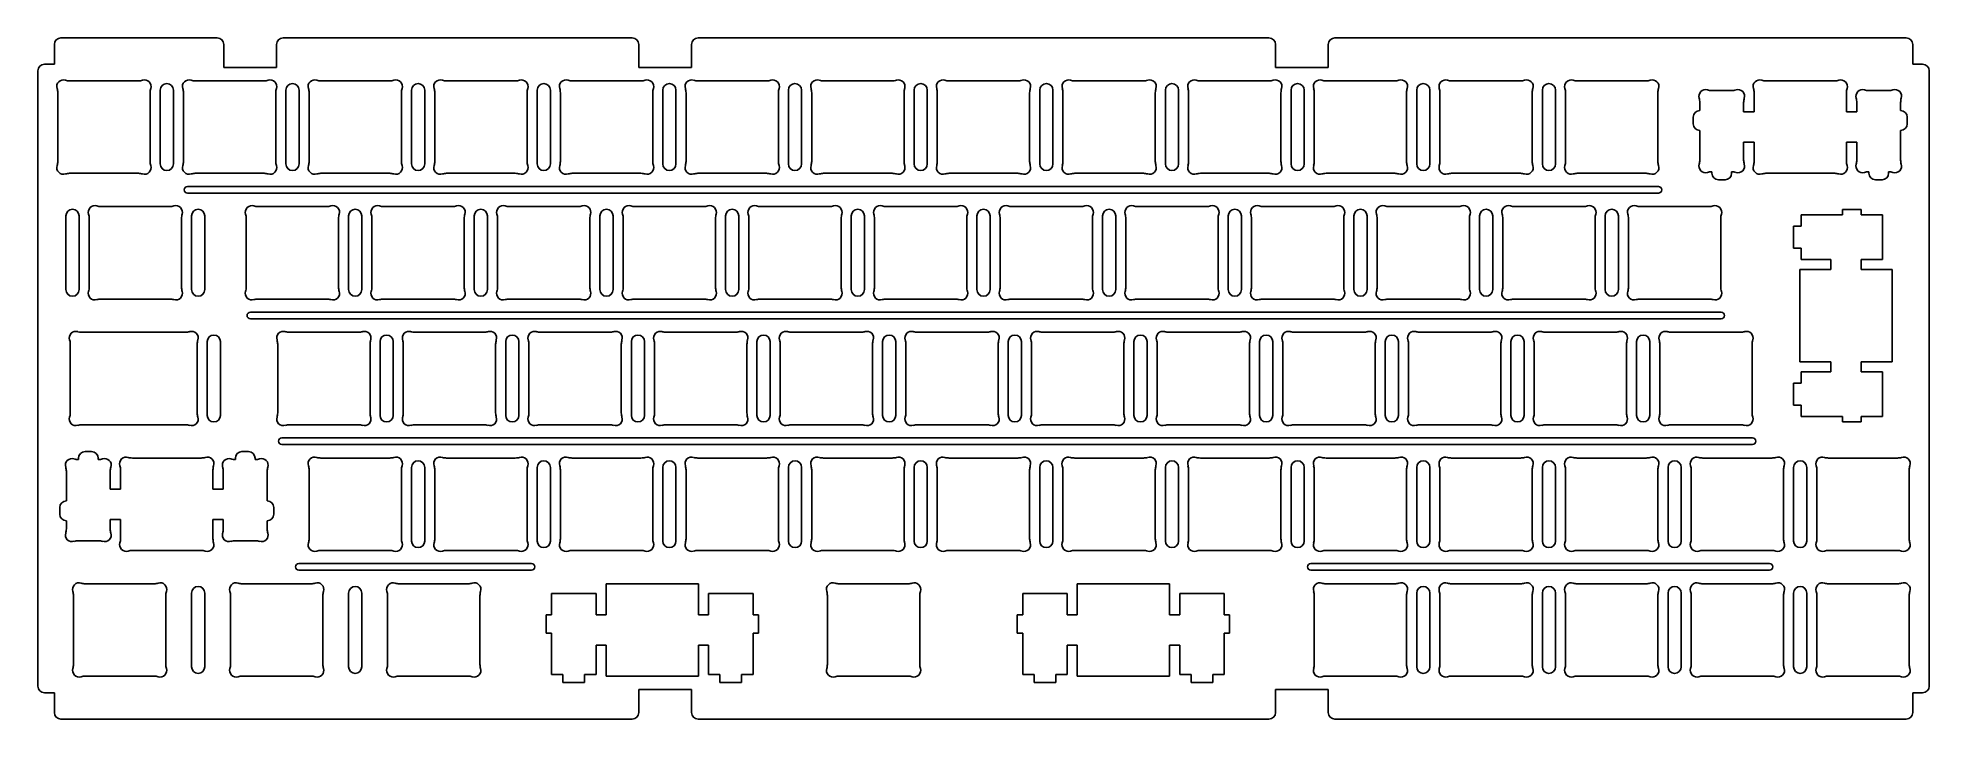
# Model space of a CAD drawing. Header units: millimetres. Extents: x 0 to 287, y 888 to 991.
import ezdxf

# ---------------------------------------------------------------- set-up
doc = ezdxf.new("R2010")
doc.units = ezdxf.units.MM

msp = doc.modelspace()

# ---------------------------------------------------------------- linework, layer by layer
for p, q in [((2.31, 989.91), (2.31, 986.91)), ((3.31, 990.91), (27, 990.91)), ((28, 989.91), (28, 986.41)), ((36, 989.91), (36, 986.41)), ((37, 990.91), (89.91, 990.91)), ((90.91, 989.91), (90.91, 986.41)), ((98.91, 989.91), (98.91, 986.41)), ((99.91, 990.91), (186.46, 990.91)), ((187.46, 989.91), (187.46, 986.41)), ((195.46, 989.91), (195.46, 986.41)), ((283.06, 990.91), (196.46, 990.91)), ((284.06, 989.91), (284.06, 986.91)), ((0.81, 986.91), (2.31, 986.91)), ((284.06, 986.91), (285.56, 986.91)), ((-0.19, 985.91), (-0.19, 892.66)), ((4.61, 984.38), (15.05, 984.38)), ((23.66, 984.38), (34.1, 984.38)), ((28, 986.41), (36, 986.41)), ((42.71, 984.38), (53.15, 984.38)), ((61.76, 984.38), (72.2, 984.38)), ((80.81, 984.38), (91.25, 984.38)), ((90.91, 986.41), (98.91, 986.41)), ((99.86, 984.38), (110.3, 984.38)), ((118.91, 984.38), (129.35, 984.38)), ((137.96, 984.38), (148.4, 984.38)), ((157.01, 984.38), (167.45, 984.38)), ((176.06, 984.38), (186.5, 984.38)), ((187.46, 986.41), (195.46, 986.41)), ((195.11, 984.38), (205.55, 984.38)), ((214.16, 984.38), (224.6, 984.38)), ((233.21, 984.38), (243.65, 984.38)), ((261.79, 984.38), (272.23, 984.38)), ((286.56, 892.66), (286.56, 985.91)), ((2.83, 982.6), (2.83, 972.16)), ((16.83, 982.6), (16.83, 972.16)), ((18.36, 982.97), (18.36, 971.8)), ((20.36, 971.8), (20.36, 982.97)), ((21.88, 982.6), (21.88, 972.16)), ((35.88, 982.6), (35.88, 972.16)), ((37.41, 982.97), (37.41, 971.8)), ((39.41, 971.8), (39.41, 982.97)), ((40.93, 982.6), (40.93, 972.16)), ((54.93, 982.6), (54.93, 972.16)), ((56.46, 982.97), (56.46, 971.8)), ((58.46, 971.8), (58.46, 982.97)), ((59.98, 982.6), (59.98, 972.16)), ((73.98, 982.6), (73.98, 972.16)), ((75.51, 982.97), (75.51, 971.8)), ((77.51, 971.8), (77.51, 982.97)), ((79.03, 982.6), (79.03, 972.16)), ((93.03, 982.6), (93.03, 972.16)), ((94.56, 982.97), (94.56, 971.8)), ((96.56, 971.8), (96.56, 982.97)), ((98.08, 982.6), (98.08, 972.16)), ((112.08, 982.6), (112.08, 972.16)), ((113.6, 982.97), (113.6, 971.8)), ((115.6, 971.8), (115.6, 982.97)), ((117.13, 982.6), (117.13, 972.16)), ((131.13, 982.6), (131.13, 972.16)), ((132.66, 982.97), (132.66, 971.8)), ((134.66, 971.8), (134.66, 982.97)), ((136.18, 982.6), (136.18, 972.16)), ((150.18, 982.6), (150.18, 972.16)), ((151.71, 982.97), (151.71, 971.8)), ((153.71, 971.8), (153.71, 982.97)), ((155.23, 982.6), (155.23, 972.16)), ((169.23, 982.6), (169.23, 972.16)), ((170.76, 982.97), (170.76, 971.8)), ((172.76, 971.8), (172.76, 982.97)), ((174.28, 982.6), (174.28, 972.16)), ((188.28, 982.6), (188.28, 972.16)), ((189.81, 982.97), (189.81, 971.8)), ((191.81, 971.8), (191.81, 982.97)), ((193.33, 982.6), (193.33, 972.16)), ((207.33, 982.6), (207.33, 972.16)), ((208.86, 982.97), (208.86, 971.8)), ((210.86, 971.8), (210.86, 982.97)), ((212.38, 982.6), (212.38, 972.16)), ((226.38, 982.6), (226.38, 972.16)), ((227.91, 982.97), (227.91, 971.8)), ((229.91, 971.8), (229.91, 982.97)), ((231.43, 982.6), (231.43, 972.16)), ((245.43, 982.6), (245.43, 972.16)), ((251.78, 981.13), (251.78, 979.88)), ((253.56, 982.91), (256.65, 982.91)), ((258.43, 981.13), (258.43, 979.68)), ((260.01, 979.68), (260.01, 982.6)), ((274.01, 979.68), (274.01, 982.6)), ((275.58, 981.13), (275.58, 979.68)), ((280.45, 982.91), (277.36, 982.91)), ((282.23, 981.13), (282.23, 979.88)), ((250.78, 977.88), (250.78, 978.88)), ((260.01, 979.68), (258.43, 979.68)), ((274.01, 979.68), (275.58, 979.68)), ((283.23, 977.88), (283.23, 978.88)), ((251.78, 972.39), (251.78, 976.88)), ((260.01, 975.08), (258.43, 975.08)), ((258.43, 975.08), (258.43, 972.39)), ((260.01, 972.16), (260.01, 975.08)), ((274.01, 972.16), (274.01, 975.08)), ((274.01, 975.08), (275.58, 975.08)), ((275.58, 975.08), (275.58, 972.39)), ((282.23, 972.39), (282.23, 976.88)), ((4.61, 970.38), (15.05, 970.38)), ((23.66, 970.38), (34.1, 970.38)), ((42.71, 970.38), (53.15, 970.38)), ((61.76, 970.38), (72.2, 970.38)), ((80.81, 970.38), (91.25, 970.38)), ((99.86, 970.38), (110.3, 970.38)), ((118.91, 970.38), (129.35, 970.38)), ((137.96, 970.38), (148.4, 970.38)), ((157.01, 970.38), (167.45, 970.38)), ((176.06, 970.38), (186.5, 970.38)), ((195.11, 970.38), (205.55, 970.38)), ((214.16, 970.38), (224.6, 970.38)), ((233.21, 970.38), (243.65, 970.38)), ((253.56, 970.61), (253.61, 970.61)), ((253.61, 970.41), (253.61, 970.61)), ((254.61, 969.41), (255.61, 969.41)), ((256.65, 970.61), (256.61, 970.61)), ((256.61, 970.41), (256.61, 970.61)), ((261.79, 970.38), (272.23, 970.38)), ((277.36, 970.61), (277.41, 970.61)), ((277.41, 970.41), (277.41, 970.61)), ((279.41, 969.41), (278.41, 969.41)), ((280.41, 970.41), (280.41, 970.61)), ((280.45, 970.61), (280.41, 970.61)), ((22.5, 968.38), (245.5, 968.38)), ((22.5, 967.38), (245.5, 967.38)), ((4.06, 963.92), (4.06, 952.75)), ((6.06, 952.75), (6.06, 963.92)), ((7.59, 963.55), (7.59, 953.11)), ((9.37, 965.33), (19.81, 965.33)), ((21.59, 963.55), (21.59, 953.11)), ((23.12, 963.92), (23.12, 952.75)), ((25.12, 952.75), (25.12, 963.92)), ((31.41, 963.55), (31.41, 953.11)), ((33.19, 965.33), (43.63, 965.33)), ((45.41, 963.55), (45.41, 953.11)), ((46.93, 963.92), (46.93, 952.75)), ((48.93, 952.75), (48.93, 963.92)), ((50.46, 963.55), (50.46, 953.11)), ((52.24, 965.33), (62.68, 965.33)), ((64.46, 963.55), (64.46, 953.11)), ((65.98, 963.92), (65.98, 952.75)), ((67.98, 952.75), (67.98, 963.92)), ((69.51, 963.55), (69.51, 953.11)), ((71.29, 965.33), (81.73, 965.33)), ((83.51, 963.55), (83.51, 953.11)), ((85.03, 963.92), (85.03, 952.75)), ((87.03, 952.75), (87.03, 963.92)), ((88.56, 963.55), (88.56, 953.11)), ((90.34, 965.33), (100.78, 965.33)), ((102.56, 963.55), (102.56, 953.11)), ((104.08, 963.92), (104.08, 952.75)), ((106.08, 952.75), (106.08, 963.92)), ((107.61, 963.55), (107.61, 953.11)), ((109.39, 965.33), (119.83, 965.33)), ((121.61, 963.55), (121.61, 953.11)), ((123.13, 963.92), (123.13, 952.75)), ((125.13, 952.75), (125.13, 963.92)), ((126.65, 963.55), (126.65, 953.11)), ((128.43, 965.33), (138.88, 965.33)), ((140.65, 963.55), (140.65, 953.11)), ((142.18, 963.92), (142.18, 952.75)), ((144.18, 952.75), (144.18, 963.92)), ((145.7, 963.55), (145.7, 953.11)), ((147.48, 965.33), (157.93, 965.33)), ((159.7, 963.55), (159.7, 953.11)), ((161.23, 963.92), (161.23, 952.75)), ((163.23, 952.75), (163.23, 963.92)), ((164.76, 963.55), (164.76, 953.11)), ((166.54, 965.33), (176.98, 965.33)), ((178.76, 963.55), (178.76, 953.11)), ((180.28, 963.92), (180.28, 952.75)), ((182.28, 952.75), (182.28, 963.92)), ((183.81, 963.55), (183.81, 953.11)), ((185.59, 965.33), (196.03, 965.33)), ((197.81, 963.55), (197.81, 953.11)), ((199.33, 963.92), (199.33, 952.75)), ((201.33, 952.75), (201.33, 963.92)), ((202.86, 963.55), (202.86, 953.11)), ((204.64, 965.33), (215.08, 965.33)), ((216.86, 963.55), (216.86, 953.11)), ((218.38, 963.92), (218.38, 952.75)), ((220.38, 952.75), (220.38, 963.92)), ((221.91, 963.55), (221.91, 953.11)), ((223.69, 965.33), (234.13, 965.33)), ((235.91, 963.55), (235.91, 953.11)), ((237.43, 963.92), (237.43, 952.75)), ((239.43, 952.75), (239.43, 963.92)), ((240.96, 963.55), (240.96, 953.11)), ((242.74, 965.33), (253.18, 965.33)), ((254.96, 963.55), (254.96, 953.11)), ((267.17, 964.08), (267.17, 962.36)), ((273.44, 964.08), (267.17, 964.08)), ((276.24, 964.91), (273.44, 964.91)), ((273.44, 964.91), (273.44, 964.08)), ((276.24, 964.08), (276.24, 964.91)), ((279.47, 964.08), (276.24, 964.08)), ((279.47, 957.33), (279.47, 964.08)), ((267.17, 962.36), (265.97, 962.36)), ((265.97, 962.36), (265.97, 959.06)), ((265.97, 959.06), (267.17, 959.06)), ((267.17, 959.06), (267.17, 957.33)), ((271.64, 955.81), (266.94, 955.81)), ((266.94, 955.81), (266.94, 941.81)), ((267.17, 957.33), (271.64, 957.33)), ((271.64, 957.33), (271.64, 955.81)), ((276.24, 957.33), (279.47, 957.33)), ((276.24, 955.81), (276.24, 957.33)), ((280.94, 955.81), (276.24, 955.81)), ((280.94, 941.81), (280.94, 955.81)), ((9.37, 951.33), (19.81, 951.33)), ((32.03, 949.33), (255.02, 949.33)), ((33.19, 951.33), (43.63, 951.33)), ((52.24, 951.33), (62.68, 951.33)), ((71.29, 951.33), (81.73, 951.33)), ((90.34, 951.33), (100.78, 951.33)), ((109.39, 951.33), (119.83, 951.33)), ((128.43, 951.33), (138.88, 951.33)), ((147.48, 951.33), (157.93, 951.33)), ((166.54, 951.33), (176.98, 951.33)), ((185.59, 951.33), (196.03, 951.33)), ((204.64, 951.33), (215.08, 951.33)), ((223.69, 951.33), (234.13, 951.33)), ((242.74, 951.33), (253.18, 951.33)), ((6.1, 946.28), (22.19, 946.28)), ((32.03, 948.33), (255.02, 948.33)), ((37.95, 946.28), (48.39, 946.28)), ((57, 946.28), (67.44, 946.28)), ((76.05, 946.28), (86.49, 946.28)), ((95.1, 946.28), (105.54, 946.28)), ((114.15, 946.28), (124.59, 946.28)), ((133.2, 946.28), (143.64, 946.28)), ((152.25, 946.28), (162.69, 946.28)), ((171.3, 946.28), (181.74, 946.28)), ((190.35, 946.28), (200.79, 946.28)), ((209.4, 946.28), (219.84, 946.28)), ((228.45, 946.28), (238.89, 946.28)), ((247.5, 946.28), (257.94, 946.28)), ((4.71, 944.89), (4.71, 933.95)), ((23.97, 944.5), (23.97, 934.06)), ((25.5, 944.87), (25.5, 933.7)), ((27.5, 933.7), (27.5, 944.87)), ((36.17, 944.5), (36.17, 934.06)), ((50.17, 944.5), (50.17, 934.06)), ((51.69, 944.87), (51.69, 933.7)), ((53.69, 933.7), (53.69, 944.87)), ((55.22, 944.5), (55.22, 934.06)), ((69.22, 944.5), (69.22, 934.06)), ((70.74, 944.87), (70.74, 933.7)), ((72.74, 933.7), (72.74, 944.87)), ((74.27, 944.5), (74.27, 934.06)), ((88.27, 944.5), (88.27, 934.06)), ((89.79, 944.87), (89.79, 933.7)), ((91.79, 933.7), (91.79, 944.87)), ((93.32, 944.5), (93.32, 934.06)), ((107.32, 944.5), (107.32, 934.06)), ((108.84, 944.87), (108.84, 933.7)), ((110.84, 933.7), (110.84, 944.87)), ((112.37, 944.5), (112.37, 934.06)), ((126.37, 944.5), (126.37, 934.06)), ((127.89, 944.87), (127.89, 933.7)), ((129.89, 933.7), (129.89, 944.87)), ((131.42, 944.5), (131.42, 934.06)), ((145.42, 944.5), (145.42, 934.06)), ((146.94, 944.87), (146.94, 933.7)), ((148.94, 933.7), (148.94, 944.87)), ((150.47, 944.5), (150.47, 934.06)), ((164.47, 944.5), (164.47, 934.06)), ((165.99, 944.87), (165.99, 933.7)), ((167.99, 933.7), (167.99, 944.87)), ((169.52, 944.5), (169.52, 934.06)), ((183.52, 944.5), (183.52, 934.06)), ((185.04, 944.87), (185.04, 933.7)), ((187.04, 933.7), (187.04, 944.87)), ((188.57, 944.5), (188.57, 934.06)), ((202.57, 944.5), (202.57, 934.06)), ((204.09, 944.87), (204.09, 933.7)), ((206.09, 933.7), (206.09, 944.87)), ((207.62, 944.5), (207.62, 934.06)), ((221.62, 944.5), (221.62, 934.06)), ((223.14, 944.87), (223.14, 933.7)), ((225.14, 933.7), (225.14, 944.87)), ((226.67, 944.5), (226.67, 934.06)), ((240.67, 944.5), (240.67, 934.06)), ((242.19, 944.87), (242.19, 933.7)), ((244.19, 933.7), (244.19, 944.87)), ((245.72, 944.5), (245.72, 934.06)), ((259.72, 944.5), (259.72, 934.06)), ((266.94, 941.81), (271.64, 941.81)), ((271.64, 941.81), (271.64, 940.28)), ((276.24, 941.81), (280.94, 941.81)), ((276.24, 940.28), (276.24, 941.81)), ((267.17, 938.56), (265.97, 938.56)), ((265.97, 938.56), (265.97, 935.26)), ((267.17, 940.28), (267.17, 938.56)), ((271.64, 940.28), (267.17, 940.28)), ((279.47, 940.28), (276.24, 940.28)), ((279.47, 933.53), (279.47, 940.28)), ((265.97, 935.26), (267.17, 935.26)), ((267.17, 935.26), (267.17, 933.53)), ((6.5, 932.28), (22.19, 932.28)), ((37.95, 932.28), (48.39, 932.28)), ((57, 932.28), (67.44, 932.28)), ((76.05, 932.28), (86.49, 932.28)), ((95.1, 932.28), (105.54, 932.28)), ((114.15, 932.28), (124.59, 932.28)), ((133.2, 932.28), (143.64, 932.28)), ((152.25, 932.28), (162.69, 932.28)), ((171.3, 932.28), (181.74, 932.28)), ((190.35, 932.28), (200.79, 932.28)), ((209.4, 932.28), (219.84, 932.28)), ((228.45, 932.28), (238.89, 932.28)), ((247.5, 932.28), (257.94, 932.28)), ((267.17, 933.53), (273.44, 933.53)), ((273.44, 933.53), (273.44, 932.71)), ((273.44, 932.71), (276.24, 932.71)), ((276.24, 932.71), (276.24, 933.53)), ((276.24, 933.53), (279.47, 933.53)), ((36.79, 930.28), (259.79, 930.28)), ((36.79, 929.28), (259.79, 929.28)), ((5.91, 927), (5.96, 927)), ((5.96, 927.2), (5.96, 927)), ((6.96, 928.2), (7.96, 928.2)), ((8.96, 927.2), (8.96, 927)), ((9, 927), (8.96, 927)), ((24.58, 927.23), (14.14, 927.23)), ((29.71, 927), (29.76, 927)), ((29.76, 927.2), (29.76, 927)), ((31.76, 928.2), (30.76, 928.2)), ((32.76, 927.2), (32.76, 927)), ((32.8, 927), (32.76, 927)), ((42.71, 927.23), (53.15, 927.23)), ((61.76, 927.23), (72.2, 927.23)), ((80.81, 927.23), (91.25, 927.23)), ((99.86, 927.23), (110.3, 927.23)), ((118.91, 927.23), (129.35, 927.23)), ((137.96, 927.23), (148.4, 927.23)), ((157.01, 927.23), (167.45, 927.23)), ((176.06, 927.23), (186.5, 927.23)), ((195.11, 927.23), (205.55, 927.23)), ((214.16, 927.23), (224.6, 927.23)), ((233.21, 927.23), (243.65, 927.23)), ((252.26, 927.23), (262.7, 927.23)), ((271.31, 927.23), (281.75, 927.23)), ((4.13, 925.22), (4.13, 920.73)), ((10.78, 922.53), (10.78, 925.22)), ((12.36, 925.45), (12.36, 922.53)), ((26.36, 925.45), (26.36, 922.53)), ((27.93, 922.53), (27.93, 925.22)), ((34.58, 925.22), (34.58, 920.73)), ((40.93, 925.45), (40.93, 915.01)), ((54.93, 925.45), (54.93, 915.01)), ((56.46, 925.82), (56.46, 914.65)), ((58.46, 914.65), (58.46, 925.82)), ((59.98, 925.45), (59.98, 915.01)), ((73.98, 925.45), (73.98, 915.01)), ((75.51, 925.82), (75.51, 914.65)), ((77.51, 914.65), (77.51, 925.82)), ((79.03, 925.45), (79.03, 915.01)), ((93.03, 925.45), (93.03, 915.01)), ((94.56, 925.82), (94.56, 914.65)), ((96.56, 914.65), (96.56, 925.82)), ((98.08, 925.45), (98.08, 915.01)), ((112.08, 925.45), (112.08, 915.01)), ((113.61, 925.82), (113.61, 914.65)), ((115.61, 914.65), (115.61, 925.82)), ((117.13, 925.45), (117.13, 915.01)), ((131.13, 925.45), (131.13, 915.01)), ((132.66, 925.82), (132.66, 914.65)), ((134.66, 914.65), (134.66, 925.82)), ((136.18, 925.45), (136.18, 915.01)), ((150.18, 925.45), (150.18, 915.01)), ((151.7, 925.82), (151.7, 914.65)), ((153.7, 914.65), (153.7, 925.82)), ((155.23, 925.45), (155.23, 915.01)), ((169.23, 925.45), (169.23, 915.01)), ((170.76, 925.82), (170.76, 914.65)), ((172.76, 914.65), (172.76, 925.82)), ((174.28, 925.45), (174.28, 915.01)), ((188.28, 925.45), (188.28, 915.01)), ((189.81, 925.82), (189.81, 914.65)), ((191.81, 914.65), (191.81, 925.82)), ((193.33, 925.45), (193.33, 915.01)), ((207.33, 925.45), (207.33, 915.01)), ((208.86, 925.82), (208.86, 914.65)), ((210.86, 914.65), (210.86, 925.82)), ((212.38, 925.45), (212.38, 915.01)), ((226.38, 925.45), (226.38, 915.01)), ((227.91, 925.82), (227.91, 914.65)), ((229.91, 914.65), (229.91, 925.82)), ((231.43, 925.45), (231.43, 915.01)), ((245.43, 925.45), (245.43, 915.01)), ((246.96, 925.82), (246.96, 914.65)), ((248.96, 914.65), (248.96, 925.82)), ((250.48, 925.45), (250.48, 915.01)), ((264.48, 925.45), (264.48, 915.01)), ((266.01, 925.82), (266.01, 914.65)), ((268.01, 914.65), (268.01, 925.82)), ((269.53, 925.45), (269.53, 915.01)), ((283.53, 925.45), (283.53, 915.01)), ((12.36, 922.53), (10.78, 922.53)), ((26.36, 922.53), (27.93, 922.53)), ((3.13, 919.73), (3.13, 918.73)), ((4.13, 916.48), (4.13, 917.73)), ((12.36, 917.93), (10.78, 917.93)), ((10.78, 916.48), (10.78, 917.93)), ((12.36, 917.93), (12.36, 915.01)), ((26.36, 917.93), (27.93, 917.93)), ((26.36, 917.93), (26.36, 915.01)), ((27.93, 916.48), (27.93, 917.93)), ((34.58, 916.48), (34.58, 917.73)), ((35.58, 919.73), (35.58, 918.73)), ((5.91, 914.7), (9, 914.7)), ((24.58, 913.23), (14.14, 913.23)), ((32.8, 914.7), (29.71, 914.7)), ((42.71, 913.23), (53.15, 913.23)), ((61.76, 913.23), (72.2, 913.23)), ((80.81, 913.23), (91.25, 913.23)), ((99.86, 913.23), (110.3, 913.23)), ((118.91, 913.23), (129.35, 913.23)), ((137.96, 913.23), (148.4, 913.23)), ((157.01, 913.23), (167.45, 913.23)), ((176.06, 913.23), (186.5, 913.23)), ((195.11, 913.23), (205.55, 913.23)), ((214.16, 913.23), (224.6, 913.23)), ((233.21, 913.23), (243.65, 913.23)), ((252.26, 913.23), (262.7, 913.23)), ((271.31, 913.23), (281.75, 913.23)), ((39.36, 911.24), (74.66, 911.24)), ((39.36, 910.24), (74.66, 910.24)), ((192.8, 911.24), (262.36, 911.24)), ((192.8, 910.24), (262.36, 910.24)), ((5.21, 906.4), (5.21, 895.96)), ((6.99, 908.18), (17.43, 908.18)), ((19.21, 906.4), (19.21, 895.96)), ((23.12, 906.77), (23.12, 895.6)), ((25.12, 895.6), (25.12, 906.77)), ((29.02, 906.4), (29.02, 895.96)), ((30.8, 908.18), (41.24, 908.18)), ((43.02, 906.4), (43.02, 895.96)), ((46.93, 906.77), (46.93, 895.6)), ((48.93, 895.6), (48.93, 906.77)), ((52.84, 906.4), (52.84, 895.96)), ((54.62, 908.18), (65.06, 908.18)), ((66.84, 906.4), (66.84, 895.96)), ((84.44, 906.71), (77.69, 906.71)), ((77.69, 906.71), (77.69, 903.48)), ((84.44, 903.48), (84.44, 906.71)), ((85.96, 908.18), (85.96, 903.48)), ((99.96, 908.18), (85.96, 908.18)), ((99.96, 903.48), (99.96, 908.18)), ((108.24, 906.71), (101.49, 906.71)), ((101.49, 906.71), (101.49, 903.48)), ((108.24, 903.48), (108.24, 906.71)), ((119.51, 906.4), (119.51, 895.96)), ((121.29, 908.18), (131.73, 908.18)), ((133.51, 906.4), (133.51, 895.96)), ((155.88, 906.71), (149.13, 906.71)), ((149.13, 906.71), (149.13, 903.48)), ((155.88, 903.48), (155.88, 906.71)), ((157.4, 908.18), (157.4, 903.48)), ((171.4, 908.18), (157.4, 908.18)), ((171.4, 903.48), (171.4, 908.18)), ((179.68, 906.71), (172.93, 906.71)), ((172.93, 906.71), (172.93, 903.48)), ((179.68, 903.48), (179.68, 906.71)), ((193.33, 906.4), (193.33, 895.96)), ((195.11, 908.18), (205.55, 908.18)), ((207.33, 906.4), (207.33, 895.96)), ((208.86, 906.77), (208.86, 895.6)), ((210.86, 895.6), (210.86, 906.77)), ((212.38, 906.4), (212.38, 895.96)), ((214.16, 908.18), (224.6, 908.18)), ((226.38, 906.4), (226.38, 895.96)), ((227.91, 906.77), (227.91, 895.6)), ((229.91, 895.6), (229.91, 906.77)), ((231.43, 906.4), (231.43, 895.96)), ((233.21, 908.18), (243.65, 908.18)), ((245.43, 906.4), (245.43, 895.96)), ((246.96, 906.77), (246.96, 895.6)), ((248.96, 895.6), (248.96, 906.77)), ((250.48, 906.4), (250.48, 895.96)), ((252.26, 908.18), (262.7, 908.18)), ((264.48, 906.4), (264.48, 895.96)), ((266.01, 906.77), (266.01, 895.6)), ((268.01, 895.6), (268.01, 906.77)), ((269.53, 906.4), (269.53, 895.96)), ((271.31, 908.18), (281.75, 908.18)), ((283.53, 906.4), (283.53, 895.96)), ((77.69, 903.48), (76.86, 903.48)), ((76.86, 903.48), (76.86, 900.68)), ((85.96, 903.48), (84.44, 903.48)), ((101.49, 903.48), (99.96, 903.48)), ((109.06, 903.48), (108.24, 903.48)), ((109.06, 900.68), (109.06, 903.48)), ((149.13, 903.48), (148.3, 903.48)), ((148.3, 903.48), (148.3, 900.68)), ((157.4, 903.48), (155.88, 903.48)), ((172.93, 903.48), (171.4, 903.48)), ((180.5, 903.48), (179.68, 903.48)), ((180.5, 900.68), (180.5, 903.48)), ((76.86, 900.68), (77.69, 900.68)), ((77.69, 900.68), (77.69, 894.41)), ((108.24, 894.41), (108.24, 900.68)), ((108.24, 900.68), (109.06, 900.68)), ((148.3, 900.68), (149.13, 900.68)), ((149.13, 900.68), (149.13, 894.41)), ((179.68, 894.41), (179.68, 900.68)), ((179.68, 900.68), (180.5, 900.68)), ((84.44, 894.41), (84.44, 898.88)), ((84.44, 898.88), (85.96, 898.88)), ((85.96, 898.88), (85.96, 894.18)), ((99.96, 894.18), (99.96, 898.88)), ((99.96, 898.88), (101.49, 898.88)), ((101.49, 898.88), (101.49, 894.41)), ((155.88, 894.41), (155.88, 898.88)), ((155.88, 898.88), (157.4, 898.88)), ((157.4, 898.88), (157.4, 894.18)), ((171.4, 894.18), (171.4, 898.88)), ((171.4, 898.88), (172.93, 898.88)), ((172.93, 898.88), (172.93, 894.41)), ((6.99, 894.18), (17.43, 894.18)), ((30.8, 894.18), (41.24, 894.18)), ((54.62, 894.18), (65.06, 894.18)), ((77.69, 894.41), (79.41, 894.41)), ((79.41, 894.41), (79.41, 893.21)), ((79.41, 893.21), (82.71, 893.21)), ((82.71, 893.21), (82.71, 894.41)), ((82.71, 894.41), (84.44, 894.41)), ((85.96, 894.18), (99.96, 894.18)), ((90.91, 892.16), (98.91, 892.16)), ((90.91, 888.66), (90.91, 892.16)), ((98.91, 888.66), (98.91, 892.16)), ((101.49, 894.41), (103.21, 894.41)), ((103.21, 894.41), (103.21, 893.21)), ((103.21, 893.21), (106.51, 893.21)), ((106.51, 893.21), (106.51, 894.41)), ((106.51, 894.41), (108.24, 894.41)), ((121.29, 894.18), (131.73, 894.18)), ((149.13, 894.41), (150.85, 894.41)), ((150.85, 894.41), (150.85, 893.21)), ((150.85, 893.21), (154.15, 893.21)), ((154.15, 893.21), (154.15, 894.41)), ((154.15, 894.41), (155.88, 894.41)), ((157.4, 894.18), (171.4, 894.18)), ((172.93, 894.41), (174.65, 894.41)), ((174.65, 894.41), (174.65, 893.21)), ((174.65, 893.21), (177.95, 893.21)), ((177.95, 893.21), (177.95, 894.41)), ((177.95, 894.41), (179.68, 894.41)), ((187.46, 892.16), (195.46, 892.16)), ((187.46, 888.66), (187.46, 892.16)), ((195.11, 894.18), (205.55, 894.18)), ((195.46, 888.66), (195.46, 892.16)), ((214.16, 894.18), (224.6, 894.18)), ((233.21, 894.18), (243.65, 894.18)), ((252.26, 894.18), (262.7, 894.18)), ((271.31, 894.18), (281.75, 894.18)), ((0.81, 891.66), (2.31, 891.66)), ((2.31, 888.66), (2.31, 891.66)), ((284.06, 891.66), (285.56, 891.66)), ((284.06, 888.66), (284.06, 891.66)), ((3.31, 887.66), (89.91, 887.66)), ((186.46, 887.66), (99.91, 887.66)), ((283.06, 887.66), (196.46, 887.66))]:
    msp.add_line(p, q)
for points in [[(5.87, 946.38), (6.1, 946.28)], [(4.62, 945.12), (4.71, 944.89)]]:
    msp.add_lwpolyline(points)
for centre, radius, start, end in [((3.31, 989.91), 1, 90, 180), ((27, 989.91), 1, 0, 90), ((37, 989.91), 1, 90, 180), ((89.91, 989.91), 1, 0, 90), ((99.91, 989.91), 1, 90, 180), ((186.46, 989.91), 1, 0, 90), ((196.46, 989.91), 1, 90, 180), ((283.06, 989.91), 1, 0, 90), ((0.81, 985.91), 1, 90, 180), ((285.56, 985.91), 1, 0, 90), ((3.68, 983.53), 1, 72.0237, 197.9763), ((4.61, 986.38), 2, 252.0237, 270), ((15.05, 986.38), 2, 270, 287.9763), ((15.98, 983.53), 1, 342.0237, 107.9763), ((19.36, 982.97), 1, 90, 180), ((19.36, 982.97), 1, 0, 90), ((22.73, 983.53), 1, 72.0237, 197.9763), ((23.66, 986.38), 2, 252.0237, 270), ((34.1, 986.38), 2, 270, 287.9763), ((35.03, 983.53), 1, 342.0237, 107.9763), ((38.41, 982.97), 1, 90, 180), ((38.41, 982.97), 1, 0, 90), ((41.78, 983.53), 1, 72.0237, 197.9763), ((42.71, 986.38), 2, 252.0237, 270), ((53.15, 986.38), 2, 270, 287.9763), ((54.08, 983.53), 1, 342.0237, 107.9763), ((57.46, 982.97), 1, 90, 180), ((57.46, 982.97), 1, 0, 90), ((60.83, 983.53), 1, 72.0237, 197.9763), ((61.76, 986.38), 2, 252.0237, 270), ((72.2, 986.38), 2, 270, 287.9763), ((73.13, 983.53), 1, 342.0237, 107.9763), ((76.51, 982.97), 1, 90, 180), ((76.51, 982.97), 1, 0, 90), ((79.88, 983.53), 1, 72.0237, 197.9763), ((80.81, 986.38), 2, 252.0237, 270), ((91.25, 986.38), 2, 270, 287.9763), ((92.18, 983.53), 1, 342.0237, 107.9763), ((95.56, 982.97), 1, 90, 180), ((95.56, 982.97), 1, 0, 90), ((98.93, 983.53), 1, 72.0237, 197.9763), ((99.86, 986.38), 2, 252.0237, 270), ((110.3, 986.38), 2, 270, 287.9763), ((111.23, 983.53), 1, 342.0237, 107.9763), ((114.6, 982.97), 1, 90, 180), ((114.6, 982.97), 1, 0, 90), ((117.98, 983.53), 1, 72.0237, 197.9763), ((118.91, 986.38), 2, 252.0237, 270), ((129.35, 986.38), 2, 270, 287.9763), ((130.28, 983.53), 1, 342.0237, 107.9763), ((133.66, 982.97), 1, 90, 180), ((133.66, 982.97), 1, 0, 90), ((137.04, 983.53), 1, 72.0237, 197.9763), ((137.96, 986.38), 2, 252.0237, 270), ((148.4, 986.38), 2, 270, 287.9763), ((149.33, 983.53), 1, 342.0237, 107.9763), ((152.71, 982.97), 1, 90, 180), ((152.71, 982.97), 1, 0, 90), ((156.09, 983.53), 1, 72.0237, 197.9763), ((157.01, 986.38), 2, 252.0237, 270), ((167.45, 986.38), 2, 270, 287.9763), ((168.38, 983.53), 1, 342.0237, 107.9763), ((171.76, 982.97), 1, 90, 180), ((171.76, 982.97), 1, 0, 90), ((175.14, 983.53), 1, 72.0237, 197.9763), ((176.06, 986.38), 2, 252.0237, 270), ((186.5, 986.38), 2, 270, 287.9763), ((187.43, 983.53), 1, 342.0237, 107.9763), ((190.81, 982.97), 1, 90, 180), ((190.81, 982.97), 1, 0, 90), ((194.19, 983.53), 1, 72.0237, 197.9763), ((195.11, 986.38), 2, 252.0237, 270), ((205.55, 986.38), 2, 270, 287.9763), ((206.48, 983.53), 1, 342.0237, 107.9763), ((209.86, 982.97), 1, 90, 180), ((209.86, 982.97), 1, 0, 90), ((213.24, 983.53), 1, 72.0237, 197.9763), ((214.16, 986.38), 2, 252.0237, 270), ((224.6, 986.38), 2, 270, 287.9763), ((225.53, 983.53), 1, 342.0237, 107.9763), ((228.91, 982.97), 1, 90, 180), ((228.91, 982.97), 1, 0, 90), ((232.29, 983.53), 1, 72.0237, 197.9763), ((233.21, 986.38), 2, 252.0237, 270), ((243.65, 986.38), 2, 270, 287.9763), ((244.58, 983.53), 1, 342.0237, 107.9763), ((260.86, 983.53), 1, 72.0237, 197.9763), ((261.79, 986.38), 2, 252.0237, 270), ((272.23, 986.38), 2, 270, 287.9763), ((273.15, 983.53), 1, 342.0237, 107.9763), ((0.83, 982.6), 2, 0, 17.9763), ((18.83, 982.6), 2, 162.0237, 180), ((19.88, 982.6), 2, 0, 17.9763), ((37.88, 982.6), 2, 162.0237, 180), ((38.93, 982.6), 2, 0, 17.9763), ((56.93, 982.6), 2, 162.0237, 180), ((57.98, 982.6), 2, 0, 17.9763), ((75.98, 982.6), 2, 162.0237, 180), ((77.03, 982.6), 2, 0, 17.9763), ((95.03, 982.6), 2, 162.0237, 180), ((96.08, 982.6), 2, 0, 17.9763), ((114.08, 982.6), 2, 162.0237, 180), ((115.13, 982.6), 2, 0, 17.9763), ((133.13, 982.6), 2, 162.0237, 180), ((134.18, 982.6), 2, 0, 17.9763), ((152.18, 982.6), 2, 162.0237, 180), ((153.23, 982.6), 2, 0, 17.9763), ((171.23, 982.6), 2, 162.0237, 180), ((172.28, 982.6), 2, 0, 17.9763), ((190.28, 982.6), 2, 162.0237, 180), ((191.33, 982.6), 2, 0, 17.9763), ((209.33, 982.6), 2, 162.0237, 180), ((210.38, 982.6), 2, 0, 17.9763), ((228.38, 982.6), 2, 162.0237, 180), ((229.43, 982.6), 2, 0, 17.9763), ((247.43, 982.6), 2, 162.0237, 180), ((252.64, 982.06), 1, 72.0237, 197.9763), ((249.78, 981.13), 2, 0, 17.9763), ((253.56, 984.91), 2, 252.0237, 270), ((256.65, 984.91), 2, 270, 287.9763), ((257.58, 982.06), 1, 342.0237, 107.9763), ((260.43, 981.13), 2, 162.0237, 180), ((258.01, 982.6), 2, 0, 17.9763), ((276.01, 982.6), 2, 162.0237, 180), ((276.44, 982.06), 1, 72.0237, 197.9763), ((273.58, 981.13), 2, 0, 17.9763), ((277.36, 984.91), 2, 252.0237, 270), ((280.45, 984.91), 2, 270, 287.9763), ((281.38, 982.06), 1, 342.0237, 107.9763), ((284.23, 981.13), 2, 162.0237, 180), ((251.78, 978.88), 1, 90, 180), ((251.78, 977.88), 1, 180, 270), ((282.23, 978.88), 1, 0, 90), ((282.23, 977.88), 1, 270, 0), ((0.83, 972.16), 2, 342.0237, 360), ((18.83, 972.16), 2, 180, 197.9763), ((19.88, 972.16), 2, 342.0237, 0), ((37.88, 972.16), 2, 180, 197.9763), ((38.93, 972.16), 2, 342.0237, 360), ((56.93, 972.16), 2, 180, 197.9763), ((57.98, 972.16), 2, 342.0237, 360), ((75.98, 972.16), 2, 180, 197.9763), ((77.03, 972.16), 2, 342.0237, 360), ((95.03, 972.16), 2, 180, 197.9763), ((96.08, 972.16), 2, 342.0237, 360), ((114.08, 972.16), 2, 180, 197.9763), ((115.13, 972.16), 2, 342.0237, 360), ((133.13, 972.16), 2, 180, 197.9763), ((134.18, 972.16), 2, 342.0237, 360), ((152.18, 972.16), 2, 180, 197.9763), ((153.23, 972.16), 2, 342.0237, 360), ((171.23, 972.16), 2, 180, 197.9763), ((172.28, 972.16), 2, 342.0237, 0), ((190.28, 972.16), 2, 180, 197.9763), ((191.33, 972.16), 2, 342.0237, 360), ((209.33, 972.16), 2, 180, 197.9763), ((210.38, 972.16), 2, 342.0237, 360), ((228.38, 972.16), 2, 180, 197.9763), ((229.43, 972.16), 2, 342.0237, 0), ((247.43, 972.16), 2, 180, 197.9763), ((249.78, 972.39), 2, 342.0237, 0), ((260.43, 972.39), 2, 180, 197.9763), ((258.01, 972.16), 2, 342.0237, 360), ((276.01, 972.16), 2, 180, 197.9763), ((273.58, 972.39), 2, 342.0237, 360), ((284.23, 972.39), 2, 180, 197.9763), ((3.68, 971.24), 1, 162.0237, 287.9763), ((4.61, 968.38), 2, 90, 107.9763), ((15.05, 968.38), 2, 72.0237, 90), ((15.98, 971.24), 1, 252.0237, 17.9763), ((19.36, 971.8), 1, 180, 270), ((19.36, 971.8), 1, 270, 0), ((22.73, 971.24), 1, 162.0237, 287.9763), ((23.66, 968.38), 2, 90, 107.9763), ((34.1, 968.38), 2, 72.0237, 90), ((35.03, 971.24), 1, 252.0237, 17.9763), ((38.41, 971.8), 1, 180, 270), ((38.41, 971.8), 1, 270, 0), ((41.78, 971.24), 1, 162.0237, 287.9763), ((42.71, 968.38), 2, 90, 107.9763), ((53.15, 968.38), 2, 72.0237, 90), ((54.08, 971.24), 1, 252.0237, 17.9763), ((57.46, 971.8), 1, 180, 270), ((57.46, 971.8), 1, 270, 0), ((60.83, 971.24), 1, 162.0237, 287.9763), ((61.76, 968.38), 2, 90, 107.9763), ((72.2, 968.38), 2, 72.0237, 90), ((73.13, 971.24), 1, 252.0237, 17.9763), ((76.51, 971.8), 1, 180, 270), ((76.51, 971.8), 1, 270, 0), ((79.88, 971.24), 1, 162.0237, 287.9763), ((80.81, 968.38), 2, 90, 107.9763), ((91.25, 968.38), 2, 72.0237, 90), ((92.18, 971.24), 1, 252.0237, 17.9763), ((95.56, 971.8), 1, 180, 270), ((95.56, 971.8), 1, 270, 0), ((98.93, 971.24), 1, 162.0237, 287.9763), ((99.86, 968.38), 2, 90, 107.9763), ((110.3, 968.38), 2, 72.0237, 90), ((111.23, 971.24), 1, 252.0237, 17.9763), ((114.6, 971.8), 1, 180, 270), ((114.6, 971.8), 1, 270, 0), ((117.98, 971.24), 1, 162.0237, 287.9763), ((118.91, 968.38), 2, 90, 107.9763), ((129.35, 968.38), 2, 72.0237, 90), ((130.28, 971.24), 1, 252.0237, 17.9763), ((133.66, 971.8), 1, 180, 270), ((133.66, 971.8), 1, 270, 0), ((137.04, 971.24), 1, 162.0237, 287.9763), ((137.96, 968.38), 2, 90, 107.9763), ((148.4, 968.38), 2, 72.0237, 90), ((149.33, 971.24), 1, 252.0237, 17.9763), ((152.71, 971.8), 1, 180, 270), ((152.71, 971.8), 1, 270, 0), ((156.09, 971.24), 1, 162.0237, 287.9763), ((157.01, 968.38), 2, 90, 107.9763), ((167.45, 968.38), 2, 72.0237, 90), ((168.38, 971.24), 1, 252.0237, 17.9763), ((171.76, 971.8), 1, 180, 270), ((171.76, 971.8), 1, 270, 0), ((175.14, 971.24), 1, 162.0237, 287.9763), ((176.06, 968.38), 2, 90, 107.9763), ((186.5, 968.38), 2, 72.0237, 90), ((187.43, 971.24), 1, 252.0237, 17.9763), ((190.81, 971.8), 1, 180, 270), ((190.81, 971.8), 1, 270, 0), ((194.19, 971.24), 1, 162.0237, 287.9763), ((195.11, 968.38), 2, 90, 107.9763), ((205.55, 968.38), 2, 72.0237, 90), ((206.48, 971.24), 1, 252.0237, 17.9763), ((209.86, 971.8), 1, 180, 270), ((209.86, 971.8), 1, 270, 0), ((213.24, 971.24), 1, 162.0237, 287.9763), ((214.16, 968.38), 2, 90, 107.9763), ((224.6, 968.38), 2, 72.0237, 90), ((225.53, 971.24), 1, 252.0237, 17.9763), ((228.91, 971.8), 1, 180, 270), ((228.91, 971.8), 1, 270, 0), ((232.29, 971.24), 1, 162.0237, 287.9763), ((233.21, 968.38), 2, 90, 107.9763), ((243.65, 968.38), 2, 72.0237, 90), ((244.58, 971.24), 1, 252.0237, 17.9763), ((252.64, 971.47), 1, 162.0237, 287.9763), ((253.56, 968.61), 2, 90, 107.9763), ((254.61, 970.41), 1, 180, 270), ((255.61, 970.41), 1, 270, 0), ((256.65, 968.61), 2, 72.0237, 90), ((257.58, 971.47), 1, 252.0237, 17.9763), ((260.86, 971.24), 1, 162.0237, 287.9763), ((261.79, 968.38), 2, 90, 107.9763), ((272.23, 968.38), 2, 72.0237, 90), ((273.15, 971.24), 1, 252.0237, 17.9763), ((276.44, 971.47), 1, 162.0237, 287.9763), ((277.36, 968.61), 2, 90, 107.9763), ((278.41, 970.41), 1, 180, 270), ((279.41, 970.41), 1, 270, 0), ((280.45, 968.61), 2, 72.0237, 90), ((281.38, 971.47), 1, 252.0237, 17.9763), ((22.5, 967.88), 0.5, 90, 270), ((245.5, 967.88), 0.5, 270, 90), ((5.06, 963.92), 1, 90, 180), ((5.06, 963.92), 1, 0, 90), ((8.45, 964.48), 1, 72.0237, 197.9763), ((5.59, 963.55), 2, 0, 17.9763), ((9.37, 967.33), 2, 252.0237, 270), ((19.81, 967.33), 2, 270, 287.9763), ((20.74, 964.48), 1, 342.0237, 107.9763), ((23.59, 963.55), 2, 162.0237, 180), ((24.12, 963.92), 1, 90, 180), ((24.12, 963.92), 1, 0, 90), ((32.26, 964.48), 1, 72.0237, 197.9763), ((29.41, 963.55), 2, 0, 17.9763), ((33.19, 967.33), 2, 252.0237, 270), ((43.63, 967.33), 2, 270, 287.9763), ((44.55, 964.48), 1, 342.0237, 107.9763), ((47.41, 963.55), 2, 162.0237, 180), ((47.93, 963.92), 1, 90, 180), ((47.93, 963.92), 1, 0, 90), ((51.31, 964.48), 1, 72.0237, 197.9763), ((48.46, 963.55), 2, 0, 17.9763), ((52.24, 967.33), 2, 252.0237, 270), ((62.68, 967.33), 2, 270, 287.9763), ((63.6, 964.48), 1, 342.0237, 107.9763), ((66.46, 963.55), 2, 162.0237, 180), ((66.98, 963.92), 1, 90, 180), ((66.98, 963.92), 1, 0, 90), ((70.36, 964.48), 1, 72.0237, 197.9763), ((67.51, 963.55), 2, 0, 17.9763), ((71.29, 967.33), 2, 252.0237, 270), ((81.73, 967.33), 2, 270, 287.9763), ((82.65, 964.48), 1, 342.0237, 107.9763), ((85.51, 963.55), 2, 162.0237, 180), ((86.03, 963.92), 1, 90, 180), ((86.03, 963.92), 1, 0, 90), ((89.41, 964.48), 1, 72.0237, 197.9763), ((86.56, 963.55), 2, 0, 17.9763), ((90.34, 967.33), 2, 252.0237, 270), ((100.78, 967.33), 2, 270, 287.9763), ((101.7, 964.48), 1, 342.0237, 107.9763), ((104.56, 963.55), 2, 162.0237, 180), ((105.08, 963.92), 1, 90, 180), ((105.08, 963.92), 1, 0, 90), ((108.46, 964.48), 1, 72.0237, 197.9763), ((105.61, 963.55), 2, 0, 17.9763), ((109.39, 967.33), 2, 252.0237, 270), ((119.83, 967.33), 2, 270, 287.9763), ((120.75, 964.48), 1, 342.0237, 107.9763), ((123.61, 963.55), 2, 162.0237, 180), ((124.13, 963.92), 1, 90, 180), ((124.13, 963.92), 1, 0, 90), ((127.51, 964.48), 1, 72.0237, 197.9763), ((124.65, 963.55), 2, 0, 17.9763), ((128.43, 967.33), 2, 252.0237, 270), ((138.88, 967.33), 2, 270, 287.9763), ((139.8, 964.48), 1, 342.0237, 107.9763), ((142.65, 963.55), 2, 162.0237, 180), ((143.18, 963.92), 1, 90, 180), ((143.18, 963.92), 1, 0, 90), ((146.56, 964.48), 1, 72.0237, 197.9763), ((143.7, 963.55), 2, 0, 17.9763), ((147.48, 967.33), 2, 252.0237, 270), ((157.93, 967.33), 2, 270, 287.9763), ((158.85, 964.48), 1, 342.0237, 107.9763), ((161.7, 963.55), 2, 162.0237, 180), ((162.23, 963.92), 1, 90, 180), ((162.23, 963.92), 1, 0, 90), ((165.61, 964.48), 1, 72.0237, 197.9763), ((162.76, 963.55), 2, 0, 17.9763), ((166.54, 967.33), 2, 252.0237, 270), ((176.98, 967.33), 2, 270, 287.9763), ((177.9, 964.48), 1, 342.0237, 107.9763), ((180.76, 963.55), 2, 162.0237, 180), ((181.28, 963.92), 1, 90, 180), ((181.28, 963.92), 1, 0, 90), ((184.66, 964.48), 1, 72.0237, 197.9763), ((181.81, 963.55), 2, 0, 17.9763), ((185.59, 967.33), 2, 252.0237, 270), ((196.03, 967.33), 2, 270, 287.9763), ((196.95, 964.48), 1, 342.0237, 107.9763), ((199.81, 963.55), 2, 162.0237, 180), ((200.33, 963.92), 1, 90, 180), ((200.33, 963.92), 1, 0, 90), ((203.71, 964.48), 1, 72.0237, 197.9763), ((200.86, 963.55), 2, 0, 17.9763), ((204.64, 967.33), 2, 252.0237, 270), ((215.08, 967.33), 2, 270, 287.9763), ((216, 964.48), 1, 342.0237, 107.9763), ((218.86, 963.55), 2, 162.0237, 180), ((219.38, 963.92), 1, 90, 180), ((219.38, 963.92), 1, 0, 90), ((222.76, 964.48), 1, 72.0237, 197.9763), ((219.91, 963.55), 2, 0, 17.9763), ((223.69, 967.33), 2, 252.0237, 270), ((234.13, 967.33), 2, 270, 287.9763), ((235.05, 964.48), 1, 342.0237, 107.9763), ((237.91, 963.55), 2, 162.0237, 180), ((238.43, 963.92), 1, 90, 180), ((238.43, 963.92), 1, 0, 90), ((241.81, 964.48), 1, 72.0237, 197.9763), ((238.96, 963.55), 2, 0, 17.9763), ((242.74, 967.33), 2, 252.0237, 270), ((253.18, 967.33), 2, 270, 287.9763), ((254.1, 964.48), 1, 342.0237, 107.9763), ((256.96, 963.55), 2, 162.0237, 180), ((5.06, 952.75), 1, 180, 270), ((5.06, 952.75), 1, 270, 0), ((8.45, 952.19), 1, 162.0237, 287.9763), ((5.59, 953.11), 2, 342.0237, 0), ((20.74, 952.19), 1, 252.0237, 17.9763), ((23.59, 953.11), 2, 180, 197.9763), ((24.12, 952.75), 1, 180, 270), ((24.12, 952.75), 1, 270, 0), ((32.26, 952.19), 1, 162.0237, 287.9763), ((29.41, 953.11), 2, 342.0237, 0), ((44.55, 952.19), 1, 252.0237, 17.9763), ((47.41, 953.11), 2, 180, 197.9763), ((47.93, 952.75), 1, 180, 270), ((47.93, 952.75), 1, 270, 0), ((51.31, 952.19), 1, 162.0237, 287.9763), ((48.46, 953.11), 2, 342.0237, 0), ((63.6, 952.19), 1, 252.0237, 17.9763), ((66.46, 953.11), 2, 180, 197.9763), ((66.98, 952.75), 1, 180, 270), ((66.98, 952.75), 1, 270, 0), ((70.36, 952.19), 1, 162.0237, 287.9763), ((67.51, 953.11), 2, 342.0237, 360), ((82.65, 952.19), 1, 252.0237, 17.9763), ((85.51, 953.11), 2, 180, 197.9763), ((86.03, 952.75), 1, 180, 270), ((86.03, 952.75), 1, 270, 0), ((89.41, 952.19), 1, 162.0237, 287.9763), ((86.56, 953.11), 2, 342.0237, 0), ((101.7, 952.19), 1, 252.0237, 17.9763), ((104.56, 953.11), 2, 180, 197.9763), ((105.08, 952.75), 1, 180, 270), ((105.08, 952.75), 1, 270, 0), ((108.46, 952.19), 1, 162.0237, 287.9763), ((105.61, 953.11), 2, 342.0237, 360), ((120.75, 952.19), 1, 252.0237, 17.9763), ((123.61, 953.11), 2, 180, 197.9763), ((124.13, 952.75), 1, 180, 270), ((124.13, 952.75), 1, 270, 0), ((127.51, 952.19), 1, 162.0237, 287.9763), ((124.65, 953.11), 2, 342.0237, 0), ((139.8, 952.19), 1, 252.0237, 17.9763), ((142.65, 953.11), 2, 180, 197.9763), ((143.18, 952.75), 1, 180, 270), ((143.18, 952.75), 1, 270, 0), ((146.56, 952.19), 1, 162.0237, 287.9763), ((143.7, 953.11), 2, 342.0237, 360), ((158.85, 952.19), 1, 252.0237, 17.9763), ((161.7, 953.11), 2, 180, 197.9763), ((162.23, 952.75), 1, 180, 270), ((162.23, 952.75), 1, 270, 0), ((165.61, 952.19), 1, 162.0237, 287.9763), ((162.76, 953.11), 2, 342.0237, 0), ((177.9, 952.19), 1, 252.0237, 17.9763), ((180.76, 953.11), 2, 180, 197.9763), ((181.28, 952.75), 1, 180, 270), ((181.28, 952.75), 1, 270, 0), ((184.66, 952.19), 1, 162.0237, 287.9763), ((181.81, 953.11), 2, 342.0237, 360), ((196.95, 952.19), 1, 252.0237, 17.9763), ((199.81, 953.11), 2, 180, 197.9763), ((200.33, 952.75), 1, 180, 270), ((200.33, 952.75), 1, 270, 0), ((203.71, 952.19), 1, 162.0237, 287.9763), ((200.86, 953.11), 2, 342.0237, 0), ((216, 952.19), 1, 252.0237, 17.9763), ((218.86, 953.11), 2, 180, 197.9763), ((219.38, 952.75), 1, 180, 270), ((219.38, 952.75), 1, 270, 0), ((222.76, 952.19), 1, 162.0237, 287.9763), ((219.91, 953.11), 2, 342.0237, 0), ((235.05, 952.19), 1, 252.0237, 17.9763), ((237.91, 953.11), 2, 180, 197.9763), ((238.43, 952.75), 1, 180, 270), ((238.43, 952.75), 1, 270, 0), ((241.81, 952.19), 1, 162.0237, 287.9763), ((238.96, 953.11), 2, 342.0237, 360), ((254.1, 952.19), 1, 252.0237, 17.9763), ((256.96, 953.11), 2, 180, 197.9763), ((9.37, 949.33), 2, 90, 107.9763), ((19.81, 949.33), 2, 72.0237, 90), ((32.03, 948.83), 0.5, 90, 270), ((33.19, 949.33), 2, 90, 107.9763), ((43.63, 949.33), 2, 72.0237, 90), ((52.24, 949.33), 2, 90, 107.9763), ((62.68, 949.33), 2, 72.0237, 90), ((71.29, 949.33), 2, 90, 107.9763), ((81.73, 949.33), 2, 72.0237, 90), ((90.34, 949.33), 2, 90, 107.9763), ((100.78, 949.33), 2, 72.0237, 90), ((109.39, 949.33), 2, 90, 107.9763), ((119.83, 949.33), 2, 72.0237, 90), ((128.43, 949.33), 2, 90, 107.9763), ((138.88, 949.33), 2, 72.0237, 90), ((147.48, 949.33), 2, 90, 107.9763), ((157.93, 949.33), 2, 72.0237, 90), ((166.54, 949.33), 2, 90, 107.9763), ((176.98, 949.33), 2, 72.0237, 90), ((185.59, 949.33), 2, 90, 107.9763), ((196.03, 949.33), 2, 72.0237, 90), ((204.64, 949.33), 2, 90, 107.9763), ((215.08, 949.33), 2, 72.0237, 90), ((223.69, 949.33), 2, 90, 107.9763), ((234.13, 949.33), 2, 72.0237, 90), ((242.74, 949.33), 2, 90, 107.9763), ((253.18, 949.33), 2, 72.0237, 90), ((255.02, 948.83), 0.5, 270, 90), ((5.57, 945.43), 1, 72.0237, 197.9763), ((22.19, 948.28), 2, 270, 287.9763), ((23.12, 945.43), 1, 342.0237, 107.9763), ((37.02, 945.43), 1, 72.0237, 197.9763), ((37.95, 948.28), 2, 252.0237, 270), ((48.39, 948.28), 2, 270, 287.9763), ((49.32, 945.43), 1, 342.0237, 107.9763), ((56.07, 945.43), 1, 72.0237, 197.9763), ((57, 948.28), 2, 252.0237, 270), ((67.44, 948.28), 2, 270, 287.9763), ((68.37, 945.43), 1, 342.0237, 107.9763), ((75.12, 945.43), 1, 72.0237, 197.9763), ((76.05, 948.28), 2, 252.0237, 270), ((86.49, 948.28), 2, 270, 287.9763), ((87.42, 945.43), 1, 342.0237, 107.9763), ((94.17, 945.43), 1, 72.0237, 197.9763), ((95.1, 948.28), 2, 252.0237, 270), ((105.54, 948.28), 2, 270, 287.9763), ((106.47, 945.43), 1, 342.0237, 107.9763), ((113.22, 945.43), 1, 72.0237, 197.9763), ((114.15, 948.28), 2, 252.0237, 270), ((124.59, 948.28), 2, 270, 287.9763), ((125.52, 945.43), 1, 342.0237, 107.9763), ((132.27, 945.43), 1, 72.0237, 197.9763), ((133.2, 948.28), 2, 252.0237, 270), ((143.64, 948.28), 2, 270, 287.9763), ((144.56, 945.43), 1, 342.0237, 107.9763), ((151.32, 945.43), 1, 72.0237, 197.9763), ((152.25, 948.28), 2, 252.0237, 270), ((162.69, 948.28), 2, 270, 287.9763), ((163.61, 945.43), 1, 342.0237, 107.9763), ((170.37, 945.43), 1, 72.0237, 197.9763), ((171.3, 948.28), 2, 252.0237, 270), ((181.74, 948.28), 2, 270, 287.9763), ((182.67, 945.43), 1, 342.0237, 107.9763), ((189.42, 945.43), 1, 72.0237, 197.9763), ((190.35, 948.28), 2, 252.0237, 270), ((200.79, 948.28), 2, 270, 287.9763), ((201.72, 945.43), 1, 342.0237, 107.9763), ((208.47, 945.43), 1, 72.0237, 197.9763), ((209.4, 948.28), 2, 252.0237, 270), ((219.84, 948.28), 2, 270, 287.9763), ((220.77, 945.43), 1, 342.0237, 107.9763), ((227.52, 945.43), 1, 72.0237, 197.9763), ((228.45, 948.28), 2, 252.0237, 270), ((238.89, 948.28), 2, 270, 287.9763), ((239.82, 945.43), 1, 342.0237, 107.9763), ((246.57, 945.43), 1, 72.0237, 197.9763), ((247.5, 948.28), 2, 252.0237, 270), ((257.94, 948.28), 2, 270, 287.9763), ((258.87, 945.43), 1, 342.0237, 107.9763), ((25.97, 944.5), 2, 162.0237, 180), ((26.5, 944.87), 1, 90, 180), ((26.5, 944.87), 1, 0, 90), ((34.17, 944.5), 2, 0, 17.9763), ((52.17, 944.5), 2, 162.0237, 180), ((52.69, 944.87), 1, 90, 180), ((52.69, 944.87), 1, 0, 90), ((53.22, 944.5), 2, 0, 17.9763), ((71.22, 944.5), 2, 162.0237, 180), ((71.74, 944.87), 1, 90, 180), ((71.74, 944.87), 1, 0, 90), ((72.27, 944.5), 2, 0, 17.9763), ((90.27, 944.5), 2, 162.0237, 180), ((90.79, 944.87), 1, 90, 180), ((90.79, 944.87), 1, 0, 90), ((91.32, 944.5), 2, 0, 17.9763), ((109.32, 944.5), 2, 162.0237, 180), ((109.84, 944.87), 1, 90, 180), ((109.84, 944.87), 1, 0, 90), ((110.37, 944.5), 2, 0, 17.9763), ((128.37, 944.5), 2, 162.0237, 180), ((128.89, 944.87), 1, 90, 180), ((128.89, 944.87), 1, 0, 90), ((129.42, 944.5), 2, 0, 17.9763), ((147.42, 944.5), 2, 162.0237, 180), ((147.94, 944.87), 1, 90, 180), ((147.94, 944.87), 1, 0, 90), ((148.47, 944.5), 2, 0, 17.9763), ((166.47, 944.5), 2, 162.0237, 180), ((166.99, 944.87), 1, 90, 180), ((166.99, 944.87), 1, 0, 90), ((167.52, 944.5), 2, 0, 17.9763), ((185.52, 944.5), 2, 162.0237, 180), ((186.04, 944.87), 1, 90, 180), ((186.04, 944.87), 1, 0, 90), ((186.57, 944.5), 2, 0, 17.9763), ((204.57, 944.5), 2, 162.0237, 180), ((205.09, 944.87), 1, 90, 180), ((205.09, 944.87), 1, 0, 90), ((205.62, 944.5), 2, 0, 17.9763), ((223.62, 944.5), 2, 162.0237, 180), ((224.14, 944.87), 1, 90, 180), ((224.14, 944.87), 1, 0, 90), ((224.67, 944.5), 2, 0, 17.9763), ((242.67, 944.5), 2, 162.0237, 180), ((243.19, 944.87), 1, 90, 180), ((243.19, 944.87), 1, 0, 90), ((243.72, 944.5), 2, 0, 17.9763), ((261.72, 944.5), 2, 162.0237, 180), ((5.57, 933.14), 1, 162.0237, 287.9763), ((2.72, 934.06), 2, 342.0237, 356.8614), ((6.5, 930.28), 2, 90, 107.9763), ((22.19, 930.28), 2, 72.0237, 90), ((23.12, 933.14), 1, 252.0237, 17.9763), ((25.97, 934.06), 2, 180, 197.9763), ((26.5, 933.7), 1, 180, 270), ((26.5, 933.7), 1, 270, 0), ((37.02, 933.14), 1, 162.0237, 287.9763), ((34.17, 934.06), 2, 342.0237, 360), ((37.95, 930.28), 2, 90, 107.9763), ((48.39, 930.28), 2, 72.0237, 90), ((49.32, 933.14), 1, 252.0237, 17.9763), ((52.17, 934.06), 2, 180, 197.9763), ((52.69, 933.7), 1, 180, 270), ((52.69, 933.7), 1, 270, 0), ((56.07, 933.14), 1, 162.0237, 287.9763), ((53.22, 934.06), 2, 342.0237, 0), ((57, 930.28), 2, 90, 107.9763), ((67.44, 930.28), 2, 72.0237, 90), ((68.37, 933.14), 1, 252.0237, 17.9763), ((71.22, 934.06), 2, 180, 197.9763), ((71.74, 933.7), 1, 180, 270), ((71.74, 933.7), 1, 270, 0), ((75.12, 933.14), 1, 162.0237, 287.9763), ((72.27, 934.06), 2, 342.0237, 360), ((76.05, 930.28), 2, 90, 107.9763), ((86.49, 930.28), 2, 72.0237, 90), ((87.42, 933.14), 1, 252.0237, 17.9763), ((90.27, 934.06), 2, 180, 197.9763), ((90.79, 933.7), 1, 180, 270), ((90.79, 933.7), 1, 270, 0), ((94.17, 933.14), 1, 162.0237, 287.9763), ((91.32, 934.06), 2, 342.0237, 0), ((95.1, 930.28), 2, 90, 107.9763), ((105.54, 930.28), 2, 72.0237, 90), ((106.47, 933.14), 1, 252.0237, 17.9763), ((109.32, 934.06), 2, 180, 197.9763), ((109.84, 933.7), 1, 180, 270), ((109.84, 933.7), 1, 270, 0), ((113.22, 933.14), 1, 162.0237, 287.9763), ((110.37, 934.06), 2, 342.0237, 360), ((114.15, 930.28), 2, 90, 107.9763), ((124.59, 930.28), 2, 72.0237, 90), ((125.52, 933.14), 1, 252.0237, 17.9763), ((128.37, 934.06), 2, 180, 197.9763), ((128.89, 933.7), 1, 180, 270), ((128.89, 933.7), 1, 270, 0), ((132.27, 933.14), 1, 162.0237, 287.9763), ((129.42, 934.06), 2, 342.0237, 360), ((133.2, 930.28), 2, 90, 107.9763), ((143.64, 930.28), 2, 72.0237, 90), ((144.56, 933.14), 1, 252.0237, 17.9763), ((147.42, 934.06), 2, 180, 197.9763), ((147.94, 933.7), 1, 180, 270), ((147.94, 933.7), 1, 270, 0), ((151.32, 933.14), 1, 162.0237, 287.9763), ((148.47, 934.06), 2, 342.0237, 360), ((152.25, 930.28), 2, 90, 107.9763), ((162.69, 930.28), 2, 72.0237, 90), ((163.61, 933.14), 1, 252.0237, 17.9763), ((166.47, 934.06), 2, 180, 197.9763), ((166.99, 933.7), 1, 180, 270), ((166.99, 933.7), 1, 270, 0), ((170.37, 933.14), 1, 162.0237, 287.9763), ((167.52, 934.06), 2, 342.0237, 360), ((171.3, 930.28), 2, 90, 107.9763), ((181.74, 930.28), 2, 72.0237, 90), ((182.67, 933.14), 1, 252.0237, 17.9763), ((185.52, 934.06), 2, 180, 197.9763), ((186.04, 933.7), 1, 180, 270), ((186.04, 933.7), 1, 270, 0), ((189.42, 933.14), 1, 162.0237, 287.9763), ((186.57, 934.06), 2, 342.0237, 0), ((190.35, 930.28), 2, 90, 107.9763), ((200.79, 930.28), 2, 72.0237, 90), ((201.72, 933.14), 1, 252.0237, 17.9763), ((204.57, 934.06), 2, 180, 197.9763), ((205.09, 933.7), 1, 180, 270), ((205.09, 933.7), 1, 270, 0), ((208.47, 933.14), 1, 162.0237, 287.9763), ((205.62, 934.06), 2, 342.0237, 0), ((209.4, 930.28), 2, 90, 107.9763), ((219.84, 930.28), 2, 72.0237, 90), ((220.77, 933.14), 1, 252.0237, 17.9763), ((223.62, 934.06), 2, 180, 197.9763), ((224.14, 933.7), 1, 180, 270), ((224.14, 933.7), 1, 270, 0), ((227.52, 933.14), 1, 162.0237, 287.9763), ((224.67, 934.06), 2, 342.0237, 0), ((228.45, 930.28), 2, 90, 107.9763), ((238.89, 930.28), 2, 72.0237, 90), ((239.82, 933.14), 1, 252.0237, 17.9763), ((242.67, 934.06), 2, 180, 197.9763), ((243.19, 933.7), 1, 180, 270), ((243.19, 933.7), 1, 270, 0), ((246.57, 933.14), 1, 162.0237, 287.9763), ((243.72, 934.06), 2, 342.0237, 360), ((247.5, 930.28), 2, 90, 107.9763), ((257.94, 930.28), 2, 72.0237, 90), ((258.87, 933.14), 1, 252.0237, 17.9763), ((261.72, 934.06), 2, 180, 197.9763), ((36.79, 929.78), 0.5, 90, 270), ((259.79, 929.78), 0.5, 270, 90), ((4.98, 926.15), 1, 72.0237, 197.9763), ((5.91, 929), 2, 252.0237, 270), ((6.96, 927.2), 1, 90, 180), ((7.96, 927.2), 1, 0, 90), ((9, 929), 2, 270, 287.9763), ((9.93, 926.15), 1, 342.0237, 107.9763), ((13.21, 926.38), 1, 72.0237, 197.9763), ((14.14, 929.23), 2, 252.0237, 270), ((24.58, 929.23), 2, 270, 287.9763), ((25.5, 926.38), 1, 342.0237, 107.9763), ((28.78, 926.15), 1, 72.0237, 197.9763), ((29.71, 929), 2, 252.0237, 270), ((30.76, 927.2), 1, 90, 180), ((31.76, 927.2), 1, 0, 90), ((32.8, 929), 2, 270, 287.9763), ((33.73, 926.15), 1, 342.0237, 107.9763), ((41.78, 926.38), 1, 72.0237, 197.9763), ((42.71, 929.23), 2, 252.0237, 270), ((53.15, 929.23), 2, 270, 287.9763), ((54.08, 926.38), 1, 342.0237, 107.9763), ((57.46, 925.82), 1, 90, 180), ((57.46, 925.82), 1, 0, 90), ((60.83, 926.38), 1, 72.0237, 197.9763), ((61.76, 929.23), 2, 252.0237, 270), ((72.2, 929.23), 2, 270, 287.9763), ((73.13, 926.38), 1, 342.0237, 107.9763), ((76.51, 925.82), 1, 90, 180), ((76.51, 925.82), 1, 0, 90), ((79.88, 926.38), 1, 72.0237, 197.9763), ((80.81, 929.23), 2, 252.0237, 270), ((91.25, 929.23), 2, 270, 287.9763), ((92.18, 926.38), 1, 342.0237, 107.9763), ((95.56, 925.82), 1, 90, 180), ((95.56, 925.82), 1, 0, 90), ((98.93, 926.38), 1, 72.0237, 197.9763), ((99.86, 929.23), 2, 252.0237, 270), ((110.3, 929.23), 2, 270, 287.9763), ((111.23, 926.38), 1, 342.0237, 107.9763), ((114.61, 925.82), 1, 90, 180), ((114.61, 925.82), 1, 0, 90), ((117.98, 926.38), 1, 72.0237, 197.9763), ((118.91, 929.23), 2, 252.0237, 270), ((129.35, 929.23), 2, 270, 287.9763), ((130.28, 926.38), 1, 342.0237, 107.9763), ((133.66, 925.82), 1, 90, 180), ((133.66, 925.82), 1, 0, 90), ((137.03, 926.38), 1, 72.0237, 197.9763), ((137.96, 929.23), 2, 252.0237, 270), ((148.4, 929.23), 2, 270, 287.9763), ((149.33, 926.38), 1, 342.0237, 107.9763), ((152.7, 925.82), 1, 90, 180), ((152.7, 925.82), 1, 0, 90), ((156.08, 926.38), 1, 72.0237, 197.9763), ((157.01, 929.23), 2, 252.0237, 270), ((167.45, 929.23), 2, 270, 287.9763), ((168.38, 926.38), 1, 342.0237, 107.9763), ((171.76, 925.82), 1, 90, 180), ((171.76, 925.82), 1, 0, 90), ((175.14, 926.38), 1, 72.0237, 197.9763), ((176.06, 929.23), 2, 252.0237, 270), ((186.5, 929.23), 2, 270, 287.9763), ((187.43, 926.38), 1, 342.0237, 107.9763), ((190.81, 925.82), 1, 90, 180), ((190.81, 925.82), 1, 0, 90), ((194.19, 926.38), 1, 72.0237, 197.9763), ((195.11, 929.23), 2, 252.0237, 270), ((205.55, 929.23), 2, 270, 287.9763), ((206.48, 926.38), 1, 342.0237, 107.9763), ((209.86, 925.82), 1, 90, 180), ((209.86, 925.82), 1, 0, 90), ((213.24, 926.38), 1, 72.0237, 197.9763), ((214.16, 929.23), 2, 252.0237, 270), ((224.6, 929.23), 2, 270, 287.9763), ((225.53, 926.38), 1, 342.0237, 107.9763), ((228.91, 925.82), 1, 90, 180), ((228.91, 925.82), 1, 0, 90), ((232.29, 926.38), 1, 72.0237, 197.9763), ((233.21, 929.23), 2, 252.0237, 270), ((243.65, 929.23), 2, 270, 287.9763), ((244.58, 926.38), 1, 342.0237, 107.9763), ((247.96, 925.82), 1, 90, 180), ((247.96, 925.82), 1, 0, 90), ((251.34, 926.38), 1, 72.0237, 197.9763), ((252.26, 929.23), 2, 252.0237, 270), ((262.7, 929.23), 2, 270, 287.9763), ((263.63, 926.38), 1, 342.0237, 107.9763), ((267.01, 925.82), 1, 90, 180), ((267.01, 925.82), 1, 0, 90), ((270.39, 926.38), 1, 72.0237, 197.9763), ((271.31, 929.23), 2, 252.0237, 270), ((281.75, 929.23), 2, 270, 287.9763), ((282.68, 926.38), 1, 342.0237, 107.9763), ((2.13, 925.22), 2, 0, 17.9763), ((12.78, 925.22), 2, 162.0237, 180), ((10.36, 925.45), 2, 0, 17.9763), ((28.36, 925.45), 2, 162.0237, 180), ((25.93, 925.22), 2, 0, 17.9763), ((36.58, 925.22), 2, 162.0237, 180), ((38.93, 925.45), 2, 0, 17.9763), ((56.93, 925.45), 2, 162.0237, 180), ((57.98, 925.45), 2, 0, 17.9763), ((75.98, 925.45), 2, 162.0237, 180), ((77.03, 925.45), 2, 0, 17.9763), ((95.03, 925.45), 2, 162.0237, 180), ((96.08, 925.45), 2, 0, 17.9763), ((114.08, 925.45), 2, 162.0237, 180), ((115.13, 925.45), 2, 0, 17.9763), ((133.13, 925.45), 2, 162.0237, 180), ((134.18, 925.45), 2, 0, 17.9763), ((152.18, 925.45), 2, 162.0237, 180), ((153.23, 925.45), 2, 0, 17.9763), ((171.23, 925.45), 2, 162.0237, 180), ((172.28, 925.45), 2, 0, 17.9763), ((190.28, 925.45), 2, 162.0237, 180), ((191.33, 925.45), 2, 0, 17.9763), ((209.33, 925.45), 2, 162.0237, 180), ((210.38, 925.45), 2, 0, 17.9763), ((228.38, 925.45), 2, 162.0237, 180), ((229.43, 925.45), 2, 0, 17.9763), ((247.43, 925.45), 2, 162.0237, 180), ((248.48, 925.45), 2, 0, 17.9763), ((266.48, 925.45), 2, 162.0237, 180), ((267.53, 925.45), 2, 0, 17.9763), ((285.53, 925.45), 2, 162.0237, 180), ((4.13, 919.73), 1, 90, 180), ((34.58, 919.73), 1, 0, 90), ((4.13, 918.73), 1, 180, 270), ((34.58, 918.73), 1, 270, 0), ((4.98, 915.56), 1, 162.0237, 287.9763), ((2.13, 916.48), 2, 342.0237, 0), ((9.93, 915.56), 1, 252.0237, 17.9763), ((12.78, 916.48), 2, 180, 197.9763), ((10.36, 915.01), 2, 342.0237, 0), ((28.36, 915.01), 2, 180, 197.9763), ((28.78, 915.56), 1, 162.0237, 287.9763), ((25.93, 916.48), 2, 342.0237, 0), ((33.73, 915.56), 1, 252.0237, 17.9763), ((36.58, 916.48), 2, 180, 197.9763), ((38.93, 915.01), 2, 342.0237, 0), ((56.93, 915.01), 2, 180, 197.9763), ((57.98, 915.01), 2, 342.0237, 0), ((75.98, 915.01), 2, 180, 197.9763), ((77.03, 915.01), 2, 342.0237, 0), ((95.03, 915.01), 2, 180, 197.9763), ((96.08, 915.01), 2, 342.0237, 0), ((114.08, 915.01), 2, 180, 197.9763), ((115.13, 915.01), 2, 342.0237, 0), ((133.13, 915.01), 2, 180, 197.9763), ((134.18, 915.01), 2, 342.0237, 0), ((152.18, 915.01), 2, 180, 197.9763), ((153.23, 915.01), 2, 342.0237, 0), ((171.23, 915.01), 2, 180, 197.9763), ((172.28, 915.01), 2, 342.0237, 0), ((190.28, 915.01), 2, 180, 197.9763), ((191.33, 915.01), 2, 342.0237, 0), ((209.33, 915.01), 2, 180, 197.9763), ((210.38, 915.01), 2, 342.0237, 0), ((228.38, 915.01), 2, 180, 197.9763), ((229.43, 915.01), 2, 342.0237, 0), ((247.43, 915.01), 2, 180, 197.9763), ((248.48, 915.01), 2, 342.0237, 360), ((266.48, 915.01), 2, 180, 197.9763), ((267.53, 915.01), 2, 342.0237, 0), ((285.53, 915.01), 2, 180, 197.9763), ((5.91, 912.7), 2, 90, 107.9763), ((9, 912.7), 2, 72.0237, 90), ((13.21, 914.09), 1, 162.0237, 287.9763), ((14.14, 911.23), 2, 90, 107.9763), ((24.58, 911.23), 2, 72.0237, 90), ((25.5, 914.09), 1, 252.0237, 17.9763), ((29.71, 912.7), 2, 90, 107.9763), ((32.8, 912.7), 2, 72.0237, 90), ((41.78, 914.09), 1, 162.0237, 287.9763), ((42.71, 911.23), 2, 90, 107.9763), ((53.15, 911.23), 2, 72.0237, 90), ((54.08, 914.09), 1, 252.0237, 17.9763), ((57.46, 914.65), 1, 180, 270), ((57.46, 914.65), 1, 270, 0), ((60.83, 914.09), 1, 162.0237, 287.9763), ((61.76, 911.23), 2, 90, 107.9763), ((72.2, 911.23), 2, 72.0237, 90), ((73.13, 914.09), 1, 252.0237, 17.9763), ((76.51, 914.65), 1, 180, 270), ((76.51, 914.65), 1, 270, 0), ((79.88, 914.09), 1, 162.0237, 287.9763), ((80.81, 911.23), 2, 90, 107.9763), ((91.25, 911.23), 2, 72.0237, 90), ((92.18, 914.09), 1, 252.0237, 17.9763), ((95.56, 914.65), 1, 180, 270), ((95.56, 914.65), 1, 270, 0), ((98.93, 914.09), 1, 162.0237, 287.9763), ((99.86, 911.23), 2, 90, 107.9763), ((110.3, 911.23), 2, 72.0237, 90), ((111.23, 914.09), 1, 252.0237, 17.9763), ((114.61, 914.65), 1, 180, 270), ((114.61, 914.65), 1, 270, 0), ((117.98, 914.09), 1, 162.0237, 287.9763), ((118.91, 911.23), 2, 90, 107.9763), ((129.35, 911.23), 2, 72.0237, 90), ((130.28, 914.09), 1, 252.0237, 17.9763), ((133.66, 914.65), 1, 180, 270), ((133.66, 914.65), 1, 270, 0), ((137.03, 914.09), 1, 162.0237, 287.9763), ((137.96, 911.23), 2, 90, 107.9763), ((148.4, 911.23), 2, 72.0237, 90), ((149.33, 914.09), 1, 252.0237, 17.9763), ((152.7, 914.65), 1, 180, 270), ((152.7, 914.65), 1, 270, 0), ((156.08, 914.09), 1, 162.0237, 287.9763), ((157.01, 911.23), 2, 90, 107.9763), ((167.45, 911.23), 2, 72.0237, 90), ((168.38, 914.09), 1, 252.0237, 17.9763), ((171.76, 914.65), 1, 180, 270), ((171.76, 914.65), 1, 270, 0), ((175.14, 914.09), 1, 162.0237, 287.9763), ((176.06, 911.23), 2, 90, 107.9763), ((186.5, 911.23), 2, 72.0237, 90), ((187.43, 914.09), 1, 252.0237, 17.9763), ((190.81, 914.65), 1, 180, 270), ((190.81, 914.65), 1, 270, 0), ((194.19, 914.09), 1, 162.0237, 287.9763), ((195.11, 911.23), 2, 90, 107.9763), ((205.55, 911.23), 2, 72.0237, 90), ((206.48, 914.09), 1, 252.0237, 17.9763), ((209.86, 914.65), 1, 180, 270), ((209.86, 914.65), 1, 270, 0), ((213.24, 914.09), 1, 162.0237, 287.9763), ((214.16, 911.23), 2, 90, 107.9763), ((224.6, 911.23), 2, 72.0237, 90), ((225.53, 914.09), 1, 252.0237, 17.9763), ((228.91, 914.65), 1, 180, 270), ((228.91, 914.65), 1, 270, 0), ((232.29, 914.09), 1, 162.0237, 287.9763), ((233.21, 911.23), 2, 90, 107.9763), ((243.65, 911.23), 2, 72.0237, 90), ((244.58, 914.09), 1, 252.0237, 17.9763), ((247.96, 914.65), 1, 180, 270), ((247.96, 914.65), 1, 270, 0), ((251.34, 914.09), 1, 162.0237, 287.9763), ((252.26, 911.23), 2, 90, 107.9763), ((262.7, 911.23), 2, 72.0237, 90), ((263.63, 914.09), 1, 252.0237, 17.9763), ((267.01, 914.65), 1, 180, 270), ((267.01, 914.65), 1, 270, 0), ((270.39, 914.09), 1, 162.0237, 287.9763), ((271.31, 911.23), 2, 90, 107.9763), ((281.75, 911.23), 2, 72.0237, 90), ((282.68, 914.09), 1, 252.0237, 17.9763), ((39.36, 910.74), 0.5, 90, 270), ((74.66, 910.74), 0.5, 270, 90), ((192.8, 910.74), 0.5, 90, 270), ((262.36, 910.74), 0.5, 270, 90), ((6.07, 907.33), 1, 72.0237, 197.9763), ((3.21, 906.4), 2, 0, 17.9763), ((6.99, 910.18), 2, 252.0237, 270), ((17.43, 910.18), 2, 270, 287.9763), ((18.36, 907.33), 1, 342.0237, 107.9763), ((21.21, 906.4), 2, 162.0237, 180), ((24.12, 906.77), 1, 90, 180), ((24.12, 906.77), 1, 0, 90), ((29.88, 907.33), 1, 72.0237, 197.9763), ((27.02, 906.4), 2, 0, 17.9763), ((30.8, 910.18), 2, 252.0237, 270), ((41.24, 910.18), 2, 270, 287.9763), ((42.17, 907.33), 1, 342.0237, 107.9763), ((45.02, 906.4), 2, 162.0237, 180), ((47.93, 906.77), 1, 90, 180), ((47.93, 906.77), 1, 0, 90), ((53.69, 907.33), 1, 72.0237, 197.9763), ((50.84, 906.4), 2, 0, 17.9763), ((54.62, 910.18), 2, 252.0237, 270), ((65.06, 910.18), 2, 270, 287.9763), ((65.98, 907.33), 1, 342.0237, 107.9763), ((68.84, 906.4), 2, 162.0237, 180), ((120.37, 907.33), 1, 72.0237, 197.9763), ((117.51, 906.4), 2, 0, 17.9763), ((121.29, 910.18), 2, 252.0237, 270), ((131.73, 910.18), 2, 270, 287.9763), ((132.66, 907.33), 1, 342.0237, 107.9763), ((135.51, 906.4), 2, 162.0237, 180), ((194.19, 907.33), 1, 72.0237, 197.9763), ((191.33, 906.4), 2, 0, 17.9763), ((195.11, 910.18), 2, 252.0237, 270), ((205.55, 910.18), 2, 270, 287.9763), ((206.48, 907.33), 1, 342.0237, 107.9763), ((209.33, 906.4), 2, 162.0237, 180), ((209.86, 906.77), 1, 90, 180), ((209.86, 906.77), 1, 0, 90), ((213.24, 907.33), 1, 72.0237, 197.9763), ((210.38, 906.4), 2, 0, 17.9763), ((214.16, 910.18), 2, 252.0237, 270), ((224.6, 910.18), 2, 270, 287.9763), ((225.53, 907.33), 1, 342.0237, 107.9763), ((228.38, 906.4), 2, 162.0237, 180), ((228.91, 906.77), 1, 90, 180), ((228.91, 906.77), 1, 0, 90), ((232.29, 907.33), 1, 72.0237, 197.9763), ((229.43, 906.4), 2, 0, 17.9763), ((233.21, 910.18), 2, 252.0237, 270), ((243.65, 910.18), 2, 270, 287.9763), ((244.58, 907.33), 1, 342.0237, 107.9763), ((247.43, 906.4), 2, 162.0237, 180), ((247.96, 906.77), 1, 90, 180), ((247.96, 906.77), 1, 0, 90), ((251.34, 907.33), 1, 72.0237, 197.9763), ((248.48, 906.4), 2, 0, 17.9763), ((252.26, 910.18), 2, 252.0237, 270), ((262.7, 910.18), 2, 270, 287.9763), ((263.63, 907.33), 1, 342.0237, 107.9763), ((266.48, 906.4), 2, 162.0237, 180), ((267.01, 906.77), 1, 90, 180), ((267.01, 906.77), 1, 0, 90), ((270.39, 907.33), 1, 72.0237, 197.9763), ((267.53, 906.4), 2, 0, 17.9763), ((271.31, 910.18), 2, 252.0237, 270), ((281.75, 910.18), 2, 270, 287.9763), ((282.68, 907.33), 1, 342.0237, 107.9763), ((285.53, 906.4), 2, 162.0237, 180), ((6.07, 895.04), 1, 162.0237, 287.9763), ((3.21, 895.96), 2, 342.0237, 0), ((18.36, 895.04), 1, 252.0237, 17.9763), ((21.21, 895.96), 2, 180, 197.9763), ((24.12, 895.6), 1, 180, 270), ((24.12, 895.6), 1, 270, 0), ((29.88, 895.04), 1, 162.0237, 287.9763), ((27.02, 895.96), 2, 342.0237, 0), ((42.17, 895.04), 1, 252.0237, 17.9763), ((45.02, 895.96), 2, 180, 197.9763), ((47.93, 895.6), 1, 180, 270), ((47.93, 895.6), 1, 270, 0), ((53.69, 895.04), 1, 162.0237, 287.9763), ((50.84, 895.96), 2, 342.0237, 0), ((65.98, 895.04), 1, 252.0237, 17.9763), ((68.84, 895.96), 2, 180, 197.9763), ((120.37, 895.04), 1, 162.0237, 287.9763), ((117.51, 895.96), 2, 342.0237, 360), ((132.66, 895.04), 1, 252.0237, 17.9763), ((135.51, 895.96), 2, 180, 197.9763), ((194.19, 895.04), 1, 162.0237, 287.9763), ((191.33, 895.96), 2, 342.0237, 0), ((206.48, 895.04), 1, 252.0237, 17.9763), ((209.33, 895.96), 2, 180, 197.9763), ((209.86, 895.6), 1, 180, 270), ((209.86, 895.6), 1, 270, 0), ((213.24, 895.04), 1, 162.0237, 287.9763), ((210.38, 895.96), 2, 342.0237, 360), ((225.53, 895.04), 1, 252.0237, 17.9763), ((228.38, 895.96), 2, 180, 197.9763), ((228.91, 895.6), 1, 180, 270), ((228.91, 895.6), 1, 270, 0), ((232.29, 895.04), 1, 162.0237, 287.9763), ((229.43, 895.96), 2, 342.0237, 0), ((244.58, 895.04), 1, 252.0237, 17.9763), ((247.43, 895.96), 2, 180, 197.9763), ((247.96, 895.6), 1, 180, 270), ((247.96, 895.6), 1, 270, 0), ((251.34, 895.04), 1, 162.0237, 287.9763), ((248.48, 895.96), 2, 342.0237, 360), ((263.63, 895.04), 1, 252.0237, 17.9763), ((266.48, 895.96), 2, 180, 197.9763), ((267.01, 895.6), 1, 180, 270), ((267.01, 895.6), 1, 270, 0), ((270.39, 895.04), 1, 162.0237, 287.9763), ((267.53, 895.96), 2, 342.0237, 0), ((282.68, 895.04), 1, 252.0237, 17.9763), ((285.53, 895.96), 2, 180, 197.9763), ((0.81, 892.66), 1, 180, 270), ((6.99, 892.18), 2, 90, 107.9763), ((17.43, 892.18), 2, 72.0237, 90), ((30.8, 892.18), 2, 90, 107.9763), ((41.24, 892.18), 2, 72.0237, 90), ((54.62, 892.18), 2, 90, 107.9763), ((65.06, 892.18), 2, 72.0237, 90), ((121.29, 892.18), 2, 90, 107.9763), ((131.73, 892.18), 2, 72.0237, 90), ((195.11, 892.18), 2, 90, 107.9763), ((205.55, 892.18), 2, 72.0237, 90), ((214.16, 892.18), 2, 90, 107.9763), ((224.6, 892.18), 2, 72.0237, 90), ((233.21, 892.18), 2, 90, 107.9763), ((243.65, 892.18), 2, 72.0237, 90), ((252.26, 892.18), 2, 90, 107.9763), ((262.7, 892.18), 2, 72.0237, 90), ((271.31, 892.18), 2, 90, 107.9763), ((281.75, 892.18), 2, 72.0237, 90), ((285.56, 892.66), 1, 270, 0), ((3.31, 888.66), 1, 180, 270), ((89.91, 888.66), 1, 270, 0), ((99.91, 888.66), 1, 180, 270), ((186.46, 888.66), 1, 270, 0), ((196.46, 888.66), 1, 180, 270), ((283.06, 888.66), 1, 270, 0)]:
    msp.add_arc(centre, radius, start, end)

doc.saveas('drawing.dxf')
